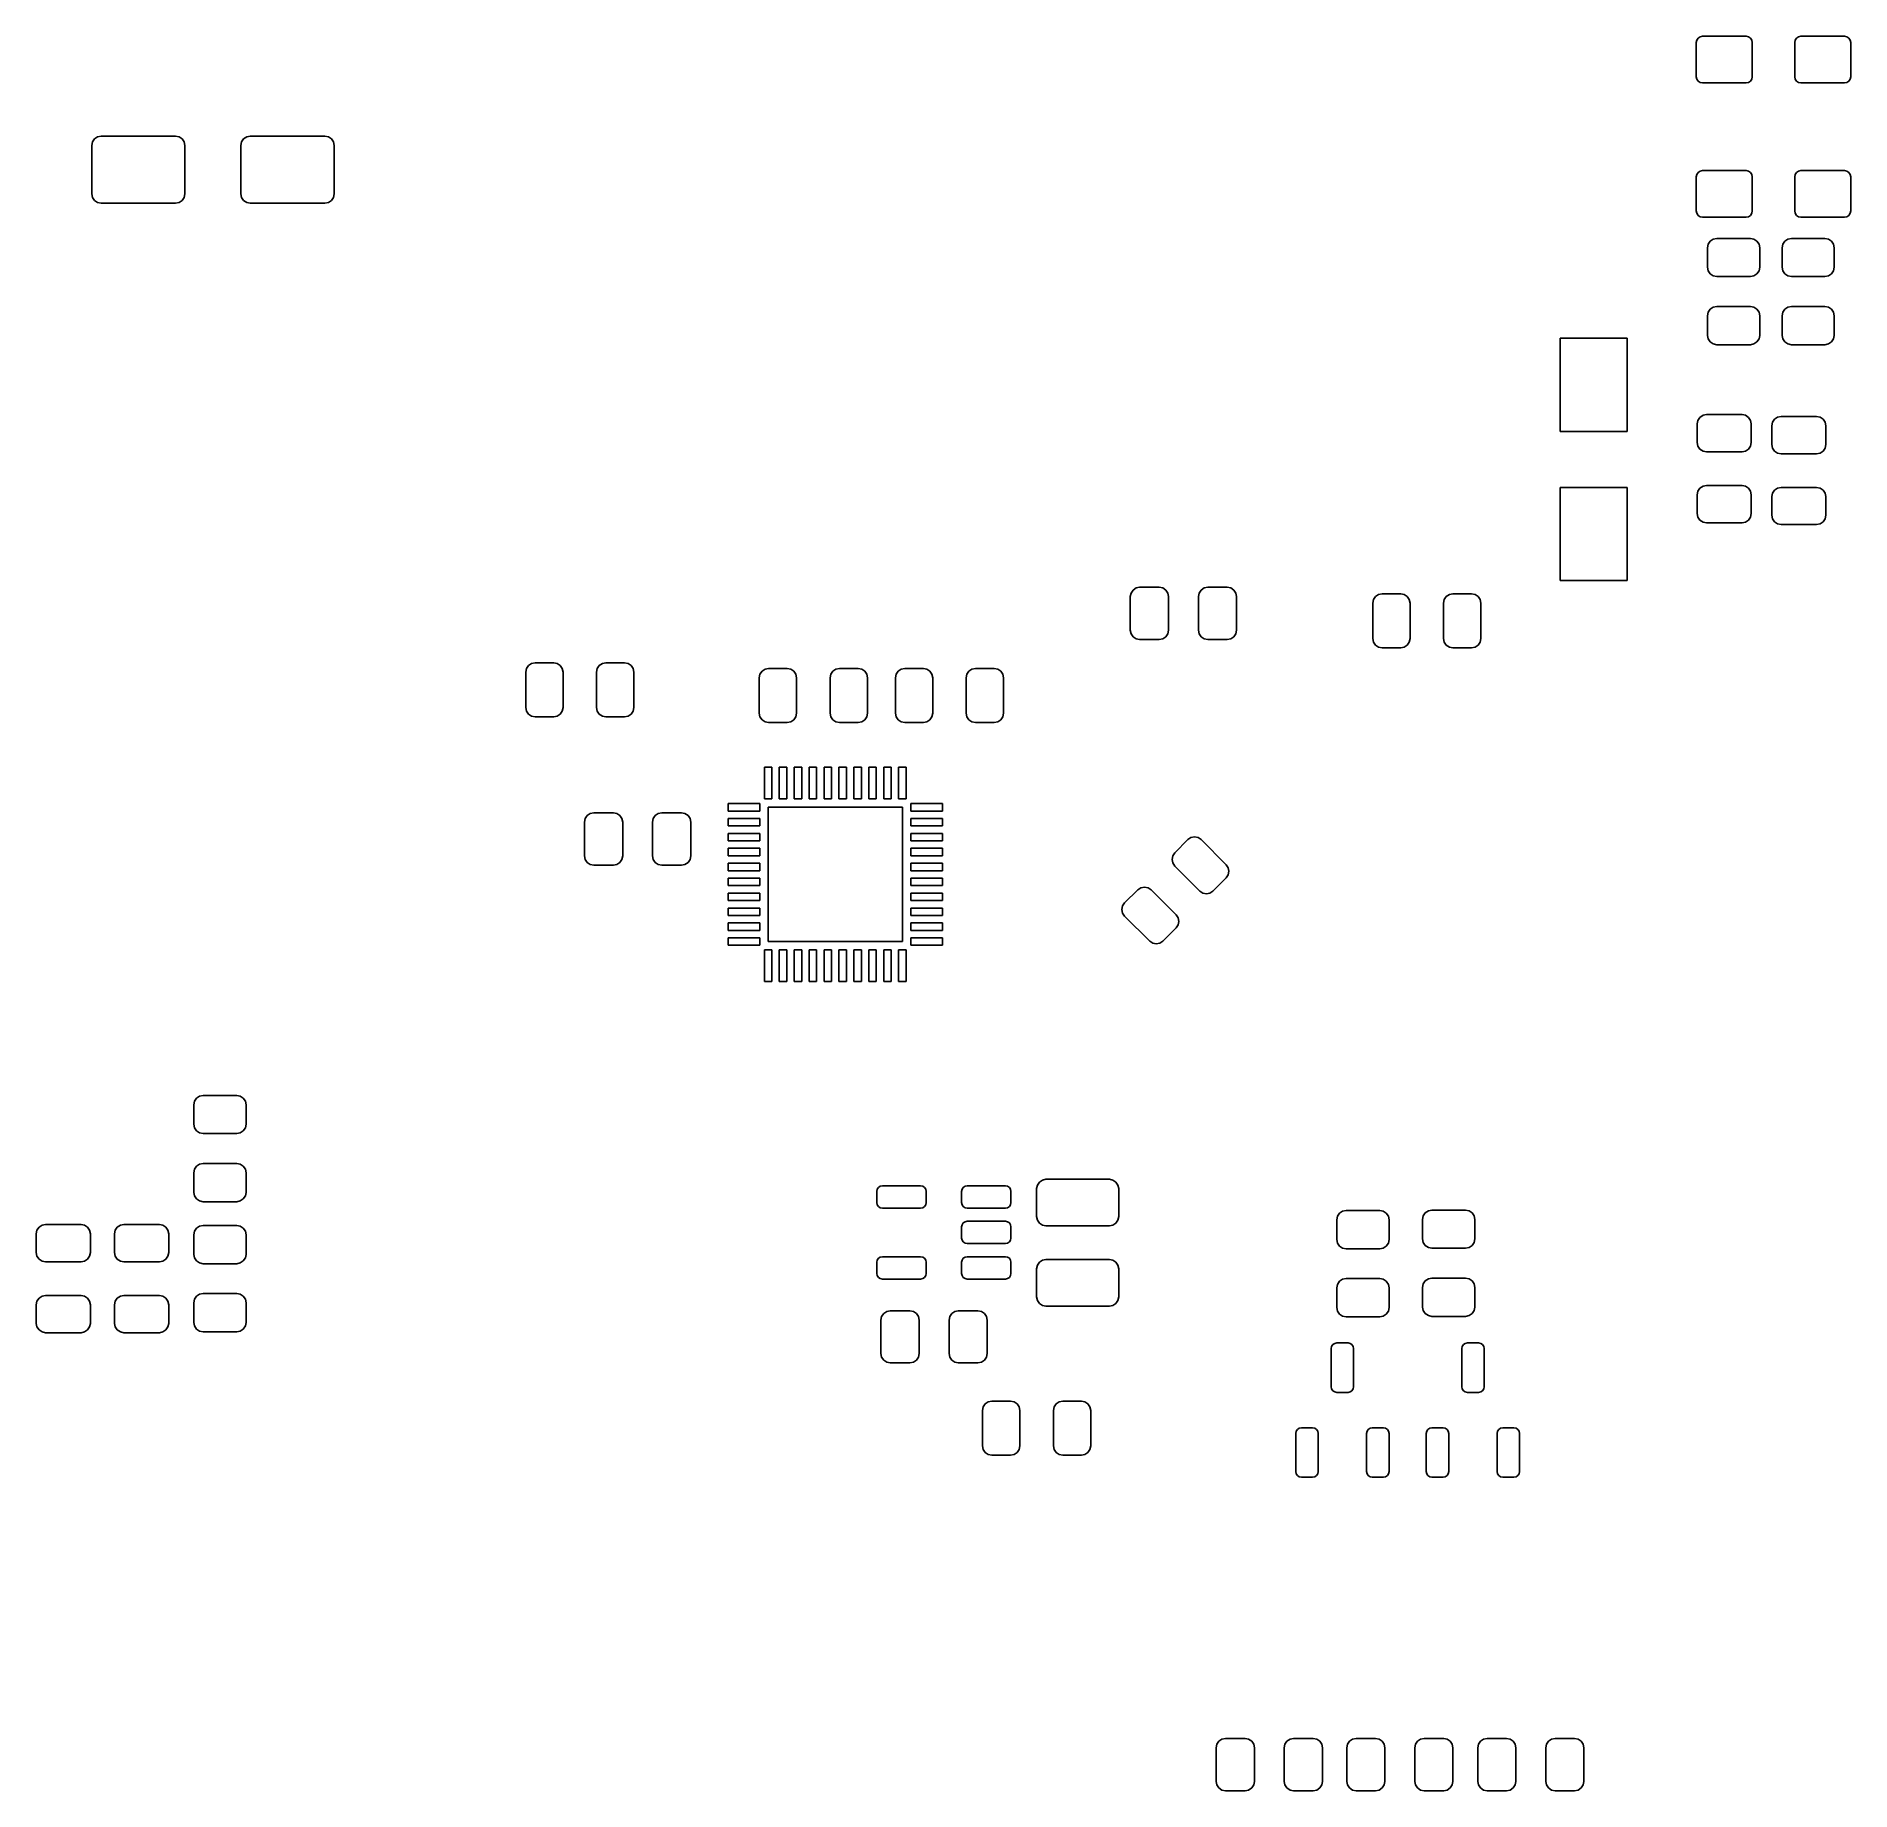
# Model space of a CAD drawing. Extents: x 0.64 to 2.56, y 0.29 to 2.14.
import ezdxf

# ---------------------------------------------------------------- set-up
doc = ezdxf.new("R2010")
doc.units = 0
doc.header["$MEASUREMENT"] = 0
doc.layers.add('BLACK', color=7, linetype='CONTINUOUS')

msp = doc.modelspace()

# ---------------------------------------------------------------- linework, layer by layer
at = {"layer": 'BLACK', "linetype": 'CONTINUOUS'}
for p, q in [((2.39724, 2.13222), (2.39774, 2.13473)), ((2.39724, 2.09613), (2.39724, 2.13222)), ((2.39774, 2.13473), (2.39917, 2.13686)), ((2.39917, 2.13686), (2.40129, 2.13828)), ((2.40129, 2.13828), (2.40381, 2.13878)), ((2.40381, 2.13878), (2.44974, 2.13878)), ((2.44974, 2.13878), (2.45225, 2.13828)), ((2.45225, 2.13828), (2.45438, 2.13686)), ((2.45438, 2.13686), (2.4558, 2.13473)), ((2.4558, 2.13473), (2.4563, 2.13222)), ((2.4563, 2.13222), (2.4563, 2.09613)), ((2.50118, 2.13222), (2.50168, 2.13473)), ((2.50118, 2.09613), (2.50118, 2.13222)), ((2.50168, 2.13473), (2.5031, 2.13686)), ((2.5031, 2.13686), (2.50523, 2.13828)), ((2.50523, 2.13828), (2.50774, 2.13878)), ((2.50774, 2.13878), (2.55367, 2.13878)), ((2.55367, 2.13878), (2.55619, 2.13828)), ((2.55619, 2.13828), (2.55831, 2.13686)), ((2.55831, 2.13686), (2.55974, 2.13473)), ((2.55974, 2.13473), (2.56024, 2.13222)), ((2.56024, 2.13222), (2.56024, 2.09613)), ((2.39774, 2.09362), (2.39724, 2.09613)), ((2.39917, 2.09149), (2.39774, 2.09362)), ((2.40129, 2.09007), (2.39917, 2.09149)), ((2.40381, 2.08957), (2.40129, 2.09007)), ((2.44974, 2.08957), (2.40381, 2.08957)), ((2.45225, 2.09007), (2.44974, 2.08957)), ((2.45438, 2.09149), (2.45225, 2.09007)), ((2.4558, 2.09362), (2.45438, 2.09149)), ((2.4563, 2.09613), (2.4558, 2.09362)), ((2.50168, 2.09362), (2.50118, 2.09613)), ((2.5031, 2.09149), (2.50168, 2.09362)), ((2.50523, 2.09007), (2.5031, 2.09149)), ((2.50774, 2.08957), (2.50523, 2.09007)), ((2.55367, 2.08957), (2.50774, 2.08957)), ((2.55619, 2.09007), (2.55367, 2.08957)), ((2.55831, 2.09149), (2.55619, 2.09007)), ((2.55974, 2.09362), (2.55831, 2.09149)), ((2.56024, 2.09613), (2.55974, 2.09362)), ((0.703997, 2.02739), (0.706131, 2.03058)), ((0.706131, 2.03058), (0.709324, 2.03272)), ((0.709324, 2.03272), (0.713091, 2.03346)), ((0.713091, 2.03346), (0.791831, 2.03346)), ((0.791831, 2.03346), (0.795597, 2.03272)), ((0.795597, 2.03272), (0.79879, 2.03058)), ((0.79879, 2.03058), (0.800924, 2.02739)), ((0.861478, 2.02739), (0.863611, 2.03058)), ((0.863611, 2.03058), (0.866804, 2.03272)), ((0.866804, 2.03272), (0.870571, 2.03346)), ((0.870571, 2.03346), (0.949311, 2.03346)), ((0.949311, 2.03346), (0.953078, 2.03272)), ((0.953078, 2.03272), (0.956271, 2.03058)), ((0.956271, 2.03058), (0.958404, 2.02739)), ((0.703248, 2.02362), (0.703997, 2.02739)), ((0.703248, 1.97244), (0.703248, 2.02362)), ((0.800924, 2.02739), (0.801673, 2.02362)), ((0.801673, 2.02362), (0.801673, 1.97244)), ((0.860728, 2.02362), (0.861478, 2.02739)), ((0.860728, 1.97244), (0.860728, 2.02362)), ((0.958404, 2.02739), (0.959154, 2.02362)), ((0.959154, 2.02362), (0.959154, 1.97244)), ((2.39724, 1.99049), (2.39774, 1.993)), ((2.39774, 1.993), (2.39917, 1.99513)), ((2.39917, 1.99513), (2.40129, 1.99655)), ((2.40129, 1.99655), (2.40381, 1.99705)), ((2.40381, 1.99705), (2.44974, 1.99705)), ((2.44974, 1.99705), (2.45225, 1.99655)), ((2.45225, 1.99655), (2.45438, 1.99513)), ((2.45438, 1.99513), (2.4558, 1.993)), ((2.4558, 1.993), (2.4563, 1.99049)), ((2.50118, 1.99049), (2.50168, 1.993)), ((2.50168, 1.993), (2.5031, 1.99513)), ((2.5031, 1.99513), (2.50523, 1.99655)), ((2.50523, 1.99655), (2.50774, 1.99705)), ((2.50774, 1.99705), (2.55367, 1.99705)), ((2.55367, 1.99705), (2.55619, 1.99655)), ((2.55619, 1.99655), (2.55831, 1.99513)), ((2.55831, 1.99513), (2.55974, 1.993)), ((2.55974, 1.993), (2.56024, 1.99049)), ((2.39724, 1.9544), (2.39724, 1.99049)), ((2.4563, 1.99049), (2.4563, 1.9544)), ((2.50118, 1.9544), (2.50118, 1.99049)), ((2.56024, 1.99049), (2.56024, 1.9544)), ((0.703997, 1.96867), (0.703248, 1.97244)), ((0.706131, 1.96548), (0.703997, 1.96867)), ((0.709324, 1.96335), (0.706131, 1.96548)), ((0.713091, 1.9626), (0.709324, 1.96335)), ((0.791831, 1.9626), (0.713091, 1.9626)), ((0.795597, 1.96335), (0.791831, 1.9626)), ((0.79879, 1.96548), (0.795597, 1.96335)), ((0.800924, 1.96867), (0.79879, 1.96548)), ((0.801673, 1.97244), (0.800924, 1.96867)), ((0.861478, 1.96867), (0.860728, 1.97244)), ((0.863611, 1.96548), (0.861478, 1.96867)), ((0.866804, 1.96335), (0.863611, 1.96548)), ((0.870571, 1.9626), (0.866804, 1.96335)), ((0.949311, 1.9626), (0.870571, 1.9626)), ((0.953078, 1.96335), (0.949311, 1.9626)), ((0.956271, 1.96548), (0.953078, 1.96335)), ((0.958404, 1.96867), (0.956271, 1.96548)), ((0.959154, 1.97244), (0.958404, 1.96867)), ((2.39774, 1.95189), (2.39724, 1.9544)), ((2.4563, 1.9544), (2.4558, 1.95189)), ((2.50168, 1.95189), (2.50118, 1.9544)), ((2.56024, 1.9544), (2.55974, 1.95189)), ((2.39917, 1.94976), (2.39774, 1.95189)), ((2.40129, 1.94833), (2.39917, 1.94976)), ((2.40381, 1.94783), (2.40129, 1.94833)), ((2.44974, 1.94783), (2.40381, 1.94783)), ((2.45225, 1.94833), (2.44974, 1.94783)), ((2.45438, 1.94976), (2.45225, 1.94833)), ((2.4558, 1.95189), (2.45438, 1.94976)), ((2.5031, 1.94976), (2.50168, 1.95189)), ((2.50523, 1.94833), (2.5031, 1.94976)), ((2.50774, 1.94783), (2.50523, 1.94833)), ((2.55367, 1.94783), (2.50774, 1.94783)), ((2.55619, 1.94833), (2.55367, 1.94783)), ((2.55831, 1.94976), (2.55619, 1.94833)), ((2.55974, 1.95189), (2.55831, 1.94976)), ((2.40906, 1.91555), (2.4098, 1.91932)), ((2.4098, 1.91932), (2.41194, 1.92251)), ((2.41194, 1.92251), (2.41513, 1.92464)), ((2.41513, 1.92464), (2.4189, 1.92539)), ((2.4189, 1.92539), (2.45433, 1.92539)), ((2.45433, 1.92539), (2.4581, 1.92464)), ((2.4581, 1.92464), (2.46129, 1.92251)), ((2.46129, 1.92251), (2.46342, 1.91932)), ((2.46342, 1.91932), (2.46417, 1.91555)), ((2.4878, 1.91555), (2.48854, 1.91932)), ((2.48854, 1.91932), (2.49068, 1.92251)), ((2.49068, 1.92251), (2.49387, 1.92464)), ((2.49387, 1.92464), (2.49764, 1.92539)), ((2.49764, 1.92539), (2.53307, 1.92539)), ((2.53307, 1.92539), (2.53684, 1.92464)), ((2.53684, 1.92464), (2.54003, 1.92251)), ((2.54003, 1.92251), (2.54216, 1.91932)), ((2.54216, 1.91932), (2.54291, 1.91555)), ((2.40906, 1.89488), (2.40906, 1.91555)), ((2.46417, 1.91555), (2.46417, 1.89488)), ((2.4878, 1.89488), (2.4878, 1.91555)), ((2.54291, 1.91555), (2.54291, 1.89488)), ((2.4098, 1.89112), (2.40906, 1.89488)), ((2.41194, 1.88792), (2.4098, 1.89112)), ((2.41513, 1.88579), (2.41194, 1.88792)), ((2.4189, 1.88504), (2.41513, 1.88579)), ((2.45433, 1.88504), (2.4189, 1.88504)), ((2.4581, 1.88579), (2.45433, 1.88504)), ((2.46129, 1.88792), (2.4581, 1.88579)), ((2.46342, 1.89112), (2.46129, 1.88792)), ((2.46417, 1.89488), (2.46342, 1.89112)), ((2.48854, 1.89112), (2.4878, 1.89488)), ((2.49068, 1.88792), (2.48854, 1.89112)), ((2.49387, 1.88579), (2.49068, 1.88792)), ((2.49764, 1.88504), (2.49387, 1.88579)), ((2.53307, 1.88504), (2.49764, 1.88504)), ((2.53684, 1.88579), (2.53307, 1.88504)), ((2.54003, 1.88792), (2.53684, 1.88579)), ((2.54216, 1.89112), (2.54003, 1.88792)), ((2.54291, 1.89488), (2.54216, 1.89112)), ((2.40906, 1.8437), (2.4098, 1.84747)), ((2.40906, 1.82303), (2.40906, 1.8437)), ((2.4098, 1.84747), (2.41194, 1.85066)), ((2.41194, 1.85066), (2.41513, 1.85279)), ((2.41513, 1.85279), (2.4189, 1.85354)), ((2.4189, 1.85354), (2.45433, 1.85354)), ((2.45433, 1.85354), (2.4581, 1.85279)), ((2.4581, 1.85279), (2.46129, 1.85066)), ((2.46129, 1.85066), (2.46342, 1.84747)), ((2.46342, 1.84747), (2.46417, 1.8437)), ((2.46417, 1.8437), (2.46417, 1.82303)), ((2.4878, 1.8437), (2.48854, 1.84747)), ((2.4878, 1.82303), (2.4878, 1.8437)), ((2.48854, 1.84747), (2.49068, 1.85066)), ((2.49068, 1.85066), (2.49387, 1.85279)), ((2.49387, 1.85279), (2.49764, 1.85354)), ((2.49764, 1.85354), (2.53307, 1.85354)), ((2.53307, 1.85354), (2.53684, 1.85279)), ((2.53684, 1.85279), (2.54003, 1.85066)), ((2.54003, 1.85066), (2.54216, 1.84747)), ((2.54216, 1.84747), (2.54291, 1.8437)), ((2.54291, 1.8437), (2.54291, 1.82303)), ((2.25354, 1.72165), (2.25354, 1.82008)), ((2.25354, 1.82008), (2.32441, 1.82008)), ((2.32441, 1.82008), (2.32441, 1.72165)), ((2.4098, 1.81926), (2.40906, 1.82303)), ((2.46417, 1.82303), (2.46342, 1.81926)), ((2.48854, 1.81926), (2.4878, 1.82303)), ((2.54291, 1.82303), (2.54216, 1.81926)), ((2.41194, 1.81607), (2.4098, 1.81926)), ((2.41513, 1.81394), (2.41194, 1.81607)), ((2.4189, 1.81319), (2.41513, 1.81394)), ((2.45433, 1.81319), (2.4189, 1.81319)), ((2.4581, 1.81394), (2.45433, 1.81319)), ((2.46129, 1.81607), (2.4581, 1.81394)), ((2.46342, 1.81926), (2.46129, 1.81607)), ((2.49068, 1.81607), (2.48854, 1.81926)), ((2.49387, 1.81394), (2.49068, 1.81607)), ((2.49764, 1.81319), (2.49387, 1.81394)), ((2.53307, 1.81319), (2.49764, 1.81319)), ((2.53684, 1.81394), (2.53307, 1.81319)), ((2.54003, 1.81607), (2.53684, 1.81394)), ((2.54216, 1.81926), (2.54003, 1.81607)), ((2.39823, 1.72953), (2.39898, 1.73329)), ((2.39823, 1.70984), (2.39823, 1.72953)), ((2.39898, 1.73329), (2.40111, 1.73649)), ((2.40111, 1.73649), (2.4043, 1.73862)), ((2.4043, 1.73862), (2.40807, 1.73937)), ((2.40807, 1.73937), (2.44547, 1.73937)), ((2.44547, 1.73937), (2.44924, 1.73862)), ((2.44924, 1.73862), (2.45243, 1.73649)), ((2.45243, 1.73649), (2.45457, 1.73329)), ((2.45457, 1.73329), (2.45531, 1.72953)), ((2.45531, 1.72953), (2.45531, 1.70984)), ((2.47697, 1.72756), (2.47772, 1.73133)), ((2.47697, 1.70787), (2.47697, 1.72756)), ((2.47772, 1.73133), (2.47985, 1.73452)), ((2.47985, 1.73452), (2.48304, 1.73665)), ((2.48304, 1.73665), (2.48681, 1.7374)), ((2.48681, 1.7374), (2.52421, 1.7374)), ((2.52421, 1.7374), (2.52798, 1.73665)), ((2.52798, 1.73665), (2.53117, 1.73452)), ((2.53117, 1.73452), (2.53331, 1.73133)), ((2.53331, 1.73133), (2.53406, 1.72756)), ((2.53406, 1.72756), (2.53406, 1.70787)), ((2.32441, 1.72165), (2.25354, 1.72165)), ((2.39898, 1.70608), (2.39823, 1.70984)), ((2.40111, 1.70288), (2.39898, 1.70608)), ((2.45457, 1.70608), (2.45243, 1.70288)), ((2.45531, 1.70984), (2.45457, 1.70608)), ((2.47772, 1.70411), (2.47697, 1.70787)), ((2.53406, 1.70787), (2.53331, 1.70411)), ((2.4043, 1.70075), (2.40111, 1.70288)), ((2.40807, 1.7), (2.4043, 1.70075)), ((2.44547, 1.7), (2.40807, 1.7)), ((2.44924, 1.70075), (2.44547, 1.7)), ((2.45243, 1.70288), (2.44924, 1.70075)), ((2.47985, 1.70091), (2.47772, 1.70411)), ((2.48304, 1.69878), (2.47985, 1.70091)), ((2.48681, 1.69803), (2.48304, 1.69878)), ((2.52421, 1.69803), (2.48681, 1.69803)), ((2.52798, 1.69878), (2.52421, 1.69803)), ((2.53117, 1.70091), (2.52798, 1.69878)), ((2.53331, 1.70411), (2.53117, 1.70091)), ((2.25354, 1.56417), (2.25354, 1.6626)), ((2.25354, 1.6626), (2.32441, 1.6626)), ((2.32441, 1.6626), (2.32441, 1.56417)), ((2.39823, 1.65472), (2.39898, 1.65849)), ((2.39823, 1.63504), (2.39823, 1.65472)), ((2.39898, 1.65849), (2.40111, 1.66168)), ((2.40111, 1.66168), (2.4043, 1.66382)), ((2.4043, 1.66382), (2.40807, 1.66457)), ((2.40807, 1.66457), (2.44547, 1.66457)), ((2.44547, 1.66457), (2.44924, 1.66382)), ((2.44924, 1.66382), (2.45243, 1.66168)), ((2.45243, 1.66168), (2.45457, 1.65849)), ((2.45457, 1.65849), (2.45531, 1.65472)), ((2.45531, 1.65472), (2.45531, 1.63504)), ((2.47697, 1.65276), (2.47772, 1.65652)), ((2.47697, 1.63307), (2.47697, 1.65276)), ((2.47772, 1.65652), (2.47985, 1.65972)), ((2.47985, 1.65972), (2.48304, 1.66185)), ((2.48304, 1.66185), (2.48681, 1.6626)), ((2.48681, 1.6626), (2.52421, 1.6626)), ((2.52421, 1.6626), (2.52798, 1.66185)), ((2.52798, 1.66185), (2.53117, 1.65972)), ((2.53117, 1.65972), (2.53331, 1.65652)), ((2.53331, 1.65652), (2.53406, 1.65276)), ((2.53406, 1.65276), (2.53406, 1.63307)), ((2.39898, 1.63127), (2.39823, 1.63504)), ((2.40111, 1.62808), (2.39898, 1.63127)), ((2.45457, 1.63127), (2.45243, 1.62808)), ((2.45531, 1.63504), (2.45457, 1.63127)), ((2.47772, 1.6293), (2.47697, 1.63307)), ((2.47985, 1.62611), (2.47772, 1.6293)), ((2.53331, 1.6293), (2.53117, 1.62611)), ((2.53406, 1.63307), (2.53331, 1.6293)), ((2.4043, 1.62595), (2.40111, 1.62808)), ((2.40807, 1.6252), (2.4043, 1.62595)), ((2.44547, 1.6252), (2.40807, 1.6252)), ((2.44924, 1.62595), (2.44547, 1.6252)), ((2.45243, 1.62808), (2.44924, 1.62595)), ((2.48304, 1.62398), (2.47985, 1.62611)), ((2.48681, 1.62323), (2.48304, 1.62398)), ((2.52421, 1.62323), (2.48681, 1.62323)), ((2.52798, 1.62398), (2.52421, 1.62323)), ((2.53117, 1.62611), (2.52798, 1.62398)), ((1.80045, 1.55101), (1.80259, 1.5542)), ((1.80259, 1.5542), (1.80578, 1.55634)), ((1.80578, 1.55634), (1.80955, 1.55709)), ((1.80955, 1.55709), (1.83022, 1.55709)), ((1.83022, 1.55709), (1.83398, 1.55634)), ((1.83398, 1.55634), (1.83718, 1.5542)), ((1.83718, 1.5542), (1.83931, 1.55101)), ((1.8723, 1.55101), (1.87444, 1.5542)), ((1.87444, 1.5542), (1.87763, 1.55634)), ((1.87763, 1.55634), (1.8814, 1.55709)), ((1.8814, 1.55709), (1.90207, 1.55709)), ((1.90207, 1.55709), (1.90583, 1.55634)), ((1.90583, 1.55634), (1.90903, 1.5542)), ((1.90903, 1.5542), (1.91116, 1.55101)), ((2.32441, 1.56417), (2.25354, 1.56417)), ((1.7997, 1.54724), (1.80045, 1.55101)), ((1.7997, 1.51181), (1.7997, 1.54724)), ((1.83931, 1.55101), (1.84006, 1.54724)), ((1.84006, 1.54724), (1.84006, 1.51181)), ((1.87156, 1.54724), (1.8723, 1.55101)), ((1.87156, 1.51181), (1.87156, 1.54724)), ((1.91116, 1.55101), (1.91191, 1.54724)), ((1.91191, 1.54724), (1.91191, 1.51181)), ((2.05561, 1.54035), (2.05636, 1.54412)), ((2.05561, 1.50295), (2.05561, 1.54035)), ((2.05636, 1.54412), (2.05849, 1.54731)), ((2.05849, 1.54731), (2.06169, 1.54945)), ((2.06169, 1.54945), (2.06545, 1.5502)), ((2.06545, 1.5502), (2.08514, 1.5502)), ((2.08514, 1.5502), (2.0889, 1.54945)), ((2.0889, 1.54945), (2.0921, 1.54731)), ((2.0921, 1.54731), (2.09423, 1.54412)), ((2.09423, 1.54412), (2.09498, 1.54035)), ((2.09498, 1.54035), (2.09498, 1.50295)), ((2.13041, 1.54035), (2.13116, 1.54412)), ((2.13041, 1.50295), (2.13041, 1.54035)), ((2.13116, 1.54412), (2.1333, 1.54731)), ((2.1333, 1.54731), (2.13649, 1.54945)), ((2.13649, 1.54945), (2.14026, 1.5502)), ((2.14026, 1.5502), (2.15994, 1.5502)), ((2.15994, 1.5502), (2.16371, 1.54945)), ((2.16371, 1.54945), (2.1669, 1.54731)), ((2.1669, 1.54731), (2.16903, 1.54412)), ((2.16903, 1.54412), (2.16978, 1.54035)), ((2.16978, 1.54035), (2.16978, 1.50295)), ((1.80045, 1.50804), (1.7997, 1.51181)), ((1.80259, 1.50485), (1.80045, 1.50804)), ((1.80578, 1.50272), (1.80259, 1.50485)), ((1.80955, 1.50197), (1.80578, 1.50272)), ((1.83022, 1.50197), (1.80955, 1.50197)), ((1.83398, 1.50272), (1.83022, 1.50197)), ((1.83718, 1.50485), (1.83398, 1.50272)), ((1.83931, 1.50804), (1.83718, 1.50485)), ((1.84006, 1.51181), (1.83931, 1.50804)), ((1.8723, 1.50804), (1.87156, 1.51181)), ((1.87444, 1.50485), (1.8723, 1.50804)), ((1.87763, 1.50272), (1.87444, 1.50485)), ((1.8814, 1.50197), (1.87763, 1.50272)), ((1.90207, 1.50197), (1.8814, 1.50197)), ((1.90583, 1.50272), (1.90207, 1.50197)), ((1.90903, 1.50485), (1.90583, 1.50272)), ((1.91116, 1.50804), (1.90903, 1.50485)), ((1.91191, 1.51181), (1.91116, 1.50804)), ((2.05636, 1.49919), (2.05561, 1.50295)), ((2.05849, 1.49599), (2.05636, 1.49919)), ((2.06169, 1.49386), (2.05849, 1.49599)), ((2.0921, 1.49599), (2.0889, 1.49386)), ((2.09423, 1.49919), (2.0921, 1.49599)), ((2.09498, 1.50295), (2.09423, 1.49919)), ((2.13116, 1.49919), (2.13041, 1.50295)), ((2.1333, 1.49599), (2.13116, 1.49919)), ((2.13649, 1.49386), (2.1333, 1.49599)), ((2.1669, 1.49599), (2.16371, 1.49386)), ((2.16903, 1.49919), (2.1669, 1.49599)), ((2.16978, 1.50295), (2.16903, 1.49919)), ((1.1643, 1.47448), (1.16749, 1.47661)), ((1.16749, 1.47661), (1.17126, 1.47736)), ((1.17126, 1.47736), (1.19094, 1.47736)), ((1.19094, 1.47736), (1.19471, 1.47661)), ((1.19471, 1.47661), (1.1979, 1.47448)), ((1.2391, 1.47448), (1.2423, 1.47661)), ((1.2423, 1.47661), (1.24606, 1.47736)), ((1.24606, 1.47736), (1.26575, 1.47736)), ((1.26575, 1.47736), (1.26951, 1.47661)), ((1.26951, 1.47661), (1.27271, 1.47448)), ((2.06545, 1.49311), (2.06169, 1.49386)), ((2.08514, 1.49311), (2.06545, 1.49311)), ((2.0889, 1.49386), (2.08514, 1.49311)), ((2.14026, 1.49311), (2.13649, 1.49386)), ((2.15994, 1.49311), (2.14026, 1.49311)), ((2.16371, 1.49386), (2.15994, 1.49311)), ((1.16142, 1.46752), (1.16217, 1.47129)), ((1.16142, 1.43012), (1.16142, 1.46752)), ((1.16217, 1.47129), (1.1643, 1.47448)), ((1.1979, 1.47448), (1.20004, 1.47129)), ((1.20004, 1.47129), (1.20079, 1.46752)), ((1.20079, 1.46752), (1.20079, 1.43012)), ((1.23622, 1.46752), (1.23697, 1.47129)), ((1.23622, 1.43012), (1.23622, 1.46752)), ((1.23697, 1.47129), (1.2391, 1.47448)), ((1.27271, 1.47448), (1.27484, 1.47129)), ((1.27484, 1.47129), (1.27559, 1.46752)), ((1.27559, 1.46752), (1.27559, 1.43012)), ((1.40797, 1.46161), (1.40872, 1.46538)), ((1.40797, 1.42421), (1.40797, 1.46161)), ((1.40872, 1.46538), (1.41086, 1.46857)), ((1.41086, 1.46857), (1.41405, 1.47071)), ((1.41405, 1.47071), (1.41781, 1.47146)), ((1.41781, 1.47146), (1.4375, 1.47146)), ((1.4375, 1.47146), (1.44127, 1.47071)), ((1.44127, 1.47071), (1.44446, 1.46857)), ((1.44446, 1.46857), (1.44659, 1.46538)), ((1.44659, 1.46538), (1.44734, 1.46161)), ((1.44734, 1.46161), (1.44734, 1.42421)), ((1.48278, 1.46161), (1.48352, 1.46538)), ((1.48278, 1.42421), (1.48278, 1.46161)), ((1.48352, 1.46538), (1.48566, 1.46857)), ((1.48566, 1.46857), (1.48885, 1.47071)), ((1.48885, 1.47071), (1.49262, 1.47146)), ((1.49262, 1.47146), (1.5123, 1.47146)), ((1.5123, 1.47146), (1.51607, 1.47071)), ((1.51607, 1.47071), (1.51926, 1.46857)), ((1.51926, 1.46857), (1.5214, 1.46538)), ((1.5214, 1.46538), (1.52215, 1.46161)), ((1.52215, 1.46161), (1.52215, 1.42421)), ((1.55167, 1.46161), (1.55242, 1.46538)), ((1.55167, 1.42421), (1.55167, 1.46161)), ((1.55242, 1.46538), (1.55456, 1.46857)), ((1.55456, 1.46857), (1.55775, 1.47071)), ((1.55775, 1.47071), (1.56152, 1.47146)), ((1.56152, 1.47146), (1.5812, 1.47146)), ((1.5812, 1.47146), (1.58497, 1.47071)), ((1.58497, 1.47071), (1.58816, 1.46857)), ((1.58816, 1.46857), (1.59029, 1.46538)), ((1.59029, 1.46538), (1.59104, 1.46161)), ((1.59104, 1.46161), (1.59104, 1.42421)), ((1.62648, 1.46161), (1.62723, 1.46538)), ((1.62648, 1.42421), (1.62648, 1.46161)), ((1.62723, 1.46538), (1.62936, 1.46857)), ((1.62936, 1.46857), (1.63255, 1.47071)), ((1.63255, 1.47071), (1.63632, 1.47146)), ((1.63632, 1.47146), (1.656, 1.47146)), ((1.656, 1.47146), (1.65977, 1.47071)), ((1.65977, 1.47071), (1.66296, 1.46857)), ((1.66296, 1.46857), (1.6651, 1.46538)), ((1.6651, 1.46538), (1.66585, 1.46161)), ((1.66585, 1.46161), (1.66585, 1.42421)), ((1.16217, 1.42635), (1.16142, 1.43012)), ((1.1643, 1.42316), (1.16217, 1.42635)), ((1.16749, 1.42102), (1.1643, 1.42316)), ((1.17126, 1.42028), (1.16749, 1.42102)), ((1.19094, 1.42028), (1.17126, 1.42028)), ((1.19471, 1.42102), (1.19094, 1.42028)), ((1.1979, 1.42316), (1.19471, 1.42102)), ((1.20004, 1.42635), (1.1979, 1.42316)), ((1.20079, 1.43012), (1.20004, 1.42635)), ((1.23697, 1.42635), (1.23622, 1.43012)), ((1.2391, 1.42316), (1.23697, 1.42635)), ((1.2423, 1.42102), (1.2391, 1.42316)), ((1.24606, 1.42028), (1.2423, 1.42102)), ((1.26575, 1.42028), (1.24606, 1.42028)), ((1.26951, 1.42102), (1.26575, 1.42028)), ((1.27271, 1.42316), (1.26951, 1.42102)), ((1.27484, 1.42635), (1.27271, 1.42316)), ((1.27559, 1.43012), (1.27484, 1.42635)), ((1.40872, 1.42045), (1.40797, 1.42421)), ((1.41086, 1.41725), (1.40872, 1.42045)), ((1.44659, 1.42045), (1.44446, 1.41725)), ((1.44734, 1.42421), (1.44659, 1.42045)), ((1.48352, 1.42045), (1.48278, 1.42421)), ((1.48566, 1.41725), (1.48352, 1.42045)), ((1.5214, 1.42045), (1.51926, 1.41725)), ((1.52215, 1.42421), (1.5214, 1.42045)), ((1.55242, 1.42045), (1.55167, 1.42421)), ((1.55456, 1.41725), (1.55242, 1.42045)), ((1.59029, 1.42045), (1.58816, 1.41725)), ((1.59104, 1.42421), (1.59029, 1.42045)), ((1.62723, 1.42045), (1.62648, 1.42421)), ((1.62936, 1.41725), (1.62723, 1.42045)), ((1.6651, 1.42045), (1.66296, 1.41725)), ((1.66585, 1.42421), (1.6651, 1.42045)), ((1.41405, 1.41512), (1.41086, 1.41725)), ((1.41781, 1.41437), (1.41405, 1.41512)), ((1.4375, 1.41437), (1.41781, 1.41437)), ((1.44127, 1.41512), (1.4375, 1.41437)), ((1.44446, 1.41725), (1.44127, 1.41512)), ((1.48885, 1.41512), (1.48566, 1.41725)), ((1.49262, 1.41437), (1.48885, 1.41512)), ((1.5123, 1.41437), (1.49262, 1.41437)), ((1.51607, 1.41512), (1.5123, 1.41437)), ((1.51926, 1.41725), (1.51607, 1.41512)), ((1.55775, 1.41512), (1.55456, 1.41725)), ((1.56152, 1.41437), (1.55775, 1.41512)), ((1.5812, 1.41437), (1.56152, 1.41437)), ((1.58497, 1.41512), (1.5812, 1.41437)), ((1.58816, 1.41725), (1.58497, 1.41512)), ((1.63255, 1.41512), (1.62936, 1.41725)), ((1.63632, 1.41437), (1.63255, 1.41512)), ((1.656, 1.41437), (1.63632, 1.41437)), ((1.65977, 1.41512), (1.656, 1.41437)), ((1.66296, 1.41725), (1.65977, 1.41512)), ((1.41339, 1.33366), (1.41339, 1.36713)), ((1.41339, 1.36713), (1.42126, 1.36713)), ((1.42126, 1.36713), (1.42126, 1.33366)), ((1.42913, 1.33366), (1.42913, 1.36713)), ((1.42913, 1.36713), (1.43701, 1.36713)), ((1.43701, 1.36713), (1.43701, 1.33366)), ((1.44488, 1.33366), (1.44488, 1.36713)), ((1.44488, 1.36713), (1.45276, 1.36713)), ((1.45276, 1.36713), (1.45276, 1.33366)), ((1.46063, 1.33366), (1.46063, 1.36713)), ((1.46063, 1.36713), (1.4685, 1.36713)), ((1.4685, 1.36713), (1.4685, 1.33366)), ((1.47638, 1.33366), (1.47638, 1.36713)), ((1.47638, 1.36713), (1.48425, 1.36713)), ((1.48425, 1.36713), (1.48425, 1.33366)), ((1.49213, 1.33366), (1.49213, 1.36713)), ((1.49213, 1.36713), (1.5, 1.36713)), ((1.5, 1.36713), (1.5, 1.33366)), ((1.50787, 1.33366), (1.50787, 1.36713)), ((1.50787, 1.36713), (1.51575, 1.36713)), ((1.51575, 1.36713), (1.51575, 1.33366)), ((1.52362, 1.33366), (1.52362, 1.36713)), ((1.52362, 1.36713), (1.5315, 1.36713)), ((1.5315, 1.36713), (1.5315, 1.33366)), ((1.53937, 1.33366), (1.53937, 1.36713)), ((1.53937, 1.36713), (1.54724, 1.36713)), ((1.54724, 1.36713), (1.54724, 1.33366)), ((1.55512, 1.33366), (1.55512, 1.36713)), ((1.55512, 1.36713), (1.56299, 1.36713)), ((1.56299, 1.36713), (1.56299, 1.33366)), ((1.375, 1.32087), (1.375, 1.32874)), ((1.375, 1.32874), (1.40846, 1.32874)), ((1.40846, 1.32874), (1.40846, 1.32087)), ((1.42126, 1.33366), (1.41339, 1.33366)), ((1.41732, 1.18307), (1.41732, 1.3248)), ((1.41732, 1.3248), (1.55906, 1.3248)), ((1.43701, 1.33366), (1.42913, 1.33366)), ((1.45276, 1.33366), (1.44488, 1.33366)), ((1.4685, 1.33366), (1.46063, 1.33366)), ((1.48425, 1.33366), (1.47638, 1.33366)), ((1.5, 1.33366), (1.49213, 1.33366)), ((1.51575, 1.33366), (1.50787, 1.33366)), ((1.5315, 1.33366), (1.52362, 1.33366)), ((1.54724, 1.33366), (1.53937, 1.33366)), ((1.56299, 1.33366), (1.55512, 1.33366)), ((1.55906, 1.3248), (1.55906, 1.18307)), ((1.56791, 1.32087), (1.56791, 1.32874)), ((1.56791, 1.32874), (1.60138, 1.32874)), ((1.60138, 1.32874), (1.60138, 1.32087)), ((1.22343, 1.30906), (1.22417, 1.31282)), ((1.22343, 1.27362), (1.22343, 1.30906)), ((1.22417, 1.31282), (1.22631, 1.31601)), ((1.22631, 1.31601), (1.2295, 1.31815)), ((1.2295, 1.31815), (1.23327, 1.3189)), ((1.23327, 1.3189), (1.25394, 1.3189)), ((1.25394, 1.3189), (1.2577, 1.31815)), ((1.2577, 1.31815), (1.2609, 1.31601)), ((1.2609, 1.31601), (1.26303, 1.31282)), ((1.26303, 1.31282), (1.26378, 1.30906)), ((1.26378, 1.30906), (1.26378, 1.27362)), ((1.29528, 1.30906), (1.29602, 1.31282)), ((1.29528, 1.27362), (1.29528, 1.30906)), ((1.29602, 1.31282), (1.29816, 1.31601)), ((1.29816, 1.31601), (1.30135, 1.31815)), ((1.30135, 1.31815), (1.30512, 1.3189)), ((1.30512, 1.3189), (1.32579, 1.3189)), ((1.32579, 1.3189), (1.32955, 1.31815)), ((1.32955, 1.31815), (1.33275, 1.31601)), ((1.33275, 1.31601), (1.33488, 1.31282)), ((1.33488, 1.31282), (1.33563, 1.30906)), ((1.33563, 1.30906), (1.33563, 1.27362)), ((1.40846, 1.32087), (1.375, 1.32087)), ((1.375, 1.30512), (1.375, 1.31299)), ((1.375, 1.31299), (1.40846, 1.31299)), ((1.40846, 1.30512), (1.375, 1.30512)), ((1.40846, 1.31299), (1.40846, 1.30512)), ((1.60138, 1.32087), (1.56791, 1.32087)), ((1.56791, 1.30512), (1.56791, 1.31299)), ((1.56791, 1.31299), (1.60138, 1.31299)), ((1.60138, 1.30512), (1.56791, 1.30512)), ((1.60138, 1.31299), (1.60138, 1.30512)), ((1.375, 1.28937), (1.375, 1.29724)), ((1.375, 1.29724), (1.40846, 1.29724)), ((1.40846, 1.28937), (1.375, 1.28937)), ((1.40846, 1.29724), (1.40846, 1.28937)), ((1.56791, 1.28937), (1.56791, 1.29724)), ((1.56791, 1.29724), (1.60138, 1.29724)), ((1.60138, 1.28937), (1.56791, 1.28937)), ((1.60138, 1.29724), (1.60138, 1.28937)), ((1.84662, 1.27675), (1.86054, 1.29067)), ((1.86054, 1.29067), (1.86373, 1.2928)), ((1.86373, 1.2928), (1.8675, 1.29355)), ((1.8675, 1.29355), (1.87126, 1.2928)), ((1.87126, 1.2928), (1.87446, 1.29067)), ((1.87446, 1.29067), (1.9009, 1.26422)), ((1.22417, 1.26986), (1.22343, 1.27362)), ((1.22631, 1.26666), (1.22417, 1.26986)), ((1.2295, 1.26453), (1.22631, 1.26666)), ((1.23327, 1.26378), (1.2295, 1.26453)), ((1.2577, 1.26453), (1.25394, 1.26378)), ((1.2609, 1.26666), (1.2577, 1.26453)), ((1.26303, 1.26986), (1.2609, 1.26666)), ((1.26378, 1.27362), (1.26303, 1.26986)), ((1.29602, 1.26986), (1.29528, 1.27362)), ((1.29816, 1.26666), (1.29602, 1.26986)), ((1.30135, 1.26453), (1.29816, 1.26666)), ((1.30512, 1.26378), (1.30135, 1.26453)), ((1.32955, 1.26453), (1.32579, 1.26378)), ((1.33275, 1.26666), (1.32955, 1.26453)), ((1.33488, 1.26986), (1.33275, 1.26666)), ((1.33563, 1.27362), (1.33488, 1.26986)), ((1.375, 1.27362), (1.375, 1.2815)), ((1.375, 1.2815), (1.40846, 1.2815)), ((1.40846, 1.27362), (1.375, 1.27362)), ((1.375, 1.25787), (1.375, 1.26575)), ((1.375, 1.26575), (1.40846, 1.26575)), ((1.40846, 1.2815), (1.40846, 1.27362)), ((1.40846, 1.26575), (1.40846, 1.25787)), ((1.56791, 1.27362), (1.56791, 1.2815)), ((1.56791, 1.2815), (1.60138, 1.2815)), ((1.60138, 1.27362), (1.56791, 1.27362)), ((1.56791, 1.25787), (1.56791, 1.26575)), ((1.56791, 1.26575), (1.60138, 1.26575)), ((1.60138, 1.2815), (1.60138, 1.27362)), ((1.60138, 1.26575), (1.60138, 1.25787)), ((1.84373, 1.26979), (1.84448, 1.27355)), ((1.84448, 1.26602), (1.84373, 1.26979)), ((1.84448, 1.27355), (1.84662, 1.27675)), ((1.84662, 1.26283), (1.84448, 1.26602)), ((1.25394, 1.26378), (1.23327, 1.26378)), ((1.32579, 1.26378), (1.30512, 1.26378)), ((1.40846, 1.25787), (1.375, 1.25787)), ((1.375, 1.24213), (1.375, 1.25)), ((1.375, 1.25), (1.40846, 1.25)), ((1.40846, 1.25), (1.40846, 1.24213)), ((1.60138, 1.25787), (1.56791, 1.25787)), ((1.56791, 1.24213), (1.56791, 1.25)), ((1.56791, 1.25), (1.60138, 1.25)), ((1.60138, 1.25), (1.60138, 1.24213)), ((1.87306, 1.23638), (1.84662, 1.26283)), ((1.9009, 1.2503), (1.88698, 1.23638)), ((1.9009, 1.26422), (1.90304, 1.26103)), ((1.90304, 1.25349), (1.9009, 1.2503)), ((1.90304, 1.26103), (1.90379, 1.25726)), ((1.90379, 1.25726), (1.90304, 1.25349)), ((1.40846, 1.24213), (1.375, 1.24213)), ((1.375, 1.22638), (1.375, 1.23425)), ((1.375, 1.23425), (1.40846, 1.23425)), ((1.40846, 1.22638), (1.375, 1.22638)), ((1.40846, 1.23425), (1.40846, 1.22638)), ((1.60138, 1.24213), (1.56791, 1.24213)), ((1.56791, 1.22638), (1.56791, 1.23425)), ((1.56791, 1.23425), (1.60138, 1.23425)), ((1.60138, 1.22638), (1.56791, 1.22638)), ((1.60138, 1.23425), (1.60138, 1.22638)), ((1.79372, 1.22385), (1.80764, 1.23777)), ((1.80764, 1.23777), (1.81084, 1.23991)), ((1.81084, 1.23991), (1.8146, 1.24066)), ((1.8146, 1.24066), (1.81837, 1.23991)), ((1.81837, 1.23991), (1.82156, 1.23777)), ((1.82156, 1.23777), (1.84801, 1.21133)), ((1.87626, 1.23425), (1.87306, 1.23638)), ((1.88002, 1.2335), (1.87626, 1.23425)), ((1.88379, 1.23425), (1.88002, 1.2335)), ((1.88698, 1.23638), (1.88379, 1.23425)), ((1.375, 1.21063), (1.375, 1.2185)), ((1.375, 1.2185), (1.40846, 1.2185)), ((1.40846, 1.21063), (1.375, 1.21063)), ((1.40846, 1.2185), (1.40846, 1.21063)), ((1.56791, 1.21063), (1.56791, 1.2185)), ((1.56791, 1.2185), (1.60138, 1.2185)), ((1.60138, 1.21063), (1.56791, 1.21063)), ((1.60138, 1.2185), (1.60138, 1.21063)), ((1.79084, 1.21689), (1.79159, 1.22066)), ((1.79159, 1.21313), (1.79084, 1.21689)), ((1.79159, 1.22066), (1.79372, 1.22385)), ((1.79372, 1.20993), (1.79159, 1.21313)), ((1.82017, 1.18349), (1.79372, 1.20993)), ((1.84801, 1.21133), (1.85014, 1.20813)), ((1.85014, 1.20813), (1.85089, 1.20437)), ((1.375, 1.19488), (1.375, 1.20276)), ((1.375, 1.20276), (1.40846, 1.20276)), ((1.40846, 1.19488), (1.375, 1.19488)), ((1.40846, 1.20276), (1.40846, 1.19488)), ((1.56791, 1.19488), (1.56791, 1.20276)), ((1.56791, 1.20276), (1.60138, 1.20276)), ((1.60138, 1.19488), (1.56791, 1.19488)), ((1.60138, 1.20276), (1.60138, 1.19488)), ((1.84801, 1.19741), (1.83409, 1.18349)), ((1.85014, 1.2006), (1.84801, 1.19741)), ((1.85089, 1.20437), (1.85014, 1.2006)), ((1.375, 1.17913), (1.375, 1.18701)), ((1.375, 1.18701), (1.40846, 1.18701)), ((1.40846, 1.17913), (1.375, 1.17913)), ((1.40846, 1.18701), (1.40846, 1.17913)), ((1.41339, 1.14075), (1.41339, 1.17421)), ((1.41339, 1.17421), (1.42126, 1.17421)), ((1.55906, 1.18307), (1.41732, 1.18307)), ((1.42126, 1.17421), (1.42126, 1.14075)), ((1.42913, 1.14075), (1.42913, 1.17421)), ((1.42913, 1.17421), (1.43701, 1.17421)), ((1.43701, 1.17421), (1.43701, 1.14075)), ((1.44488, 1.14075), (1.44488, 1.17421)), ((1.44488, 1.17421), (1.45276, 1.17421)), ((1.45276, 1.17421), (1.45276, 1.14075)), ((1.46063, 1.14075), (1.46063, 1.17421)), ((1.46063, 1.17421), (1.4685, 1.17421)), ((1.4685, 1.17421), (1.4685, 1.14075)), ((1.47638, 1.14075), (1.47638, 1.17421)), ((1.47638, 1.17421), (1.48425, 1.17421)), ((1.48425, 1.17421), (1.48425, 1.14075)), ((1.49213, 1.14075), (1.49213, 1.17421)), ((1.49213, 1.17421), (1.5, 1.17421)), ((1.5, 1.17421), (1.5, 1.14075)), ((1.50787, 1.14075), (1.50787, 1.17421)), ((1.50787, 1.17421), (1.51575, 1.17421)), ((1.51575, 1.17421), (1.51575, 1.14075)), ((1.52362, 1.14075), (1.52362, 1.17421)), ((1.52362, 1.17421), (1.5315, 1.17421)), ((1.5315, 1.17421), (1.5315, 1.14075)), ((1.53937, 1.14075), (1.53937, 1.17421)), ((1.53937, 1.17421), (1.54724, 1.17421)), ((1.54724, 1.17421), (1.54724, 1.14075)), ((1.55512, 1.14075), (1.55512, 1.17421)), ((1.55512, 1.17421), (1.56299, 1.17421)), ((1.56299, 1.17421), (1.56299, 1.14075)), ((1.56791, 1.17913), (1.56791, 1.18701)), ((1.56791, 1.18701), (1.60138, 1.18701)), ((1.60138, 1.17913), (1.56791, 1.17913)), ((1.60138, 1.18701), (1.60138, 1.17913)), ((1.82336, 1.18135), (1.82017, 1.18349)), ((1.82713, 1.1806), (1.82336, 1.18135)), ((1.8309, 1.18135), (1.82713, 1.1806)), ((1.83409, 1.18349), (1.8309, 1.18135)), ((1.42126, 1.14075), (1.41339, 1.14075)), ((1.43701, 1.14075), (1.42913, 1.14075)), ((1.45276, 1.14075), (1.44488, 1.14075)), ((1.4685, 1.14075), (1.46063, 1.14075)), ((1.48425, 1.14075), (1.47638, 1.14075)), ((1.5, 1.14075), (1.49213, 1.14075)), ((1.51575, 1.14075), (1.50787, 1.14075)), ((1.5315, 1.14075), (1.52362, 1.14075)), ((1.54724, 1.14075), (1.53937, 1.14075)), ((1.56299, 1.14075), (1.55512, 1.14075)), ((0.811773, 1.01459), (0.813906, 1.01779)), ((0.813906, 1.01779), (0.8171, 1.01992)), ((0.8171, 1.01992), (0.820866, 1.02067)), ((0.820866, 1.02067), (0.856299, 1.02067)), ((0.856299, 1.02067), (0.860066, 1.01992)), ((0.860066, 1.01992), (0.863259, 1.01779)), ((0.863259, 1.01779), (0.865393, 1.01459)), ((0.811024, 1.01083), (0.811773, 1.01459)), ((0.811024, 0.990157), (0.811024, 1.01083)), ((0.865393, 1.01459), (0.866142, 1.01083)), ((0.866142, 1.01083), (0.866142, 0.990157)), ((0.811773, 0.986391), (0.811024, 0.990157)), ((0.813906, 0.983198), (0.811773, 0.986391)), ((0.8171, 0.981064), (0.813906, 0.983198)), ((0.820866, 0.980315), (0.8171, 0.981064)), ((0.856299, 0.980315), (0.820866, 0.980315)), ((0.860066, 0.981064), (0.856299, 0.980315)), ((0.863259, 0.983198), (0.860066, 0.981064)), ((0.865393, 0.986391), (0.863259, 0.983198)), ((0.866142, 0.990157), (0.865393, 0.986391)), ((0.811024, 0.938976), (0.811773, 0.942743)), ((0.811024, 0.918307), (0.811024, 0.938976)), ((0.811773, 0.942743), (0.813906, 0.945936)), ((0.813906, 0.945936), (0.8171, 0.94807)), ((0.8171, 0.94807), (0.820866, 0.948819)), ((0.820866, 0.948819), (0.856299, 0.948819)), ((0.856299, 0.948819), (0.860066, 0.94807)), ((0.860066, 0.94807), (0.863259, 0.945936)), ((0.863259, 0.945936), (0.865393, 0.942743)), ((0.865393, 0.942743), (0.866142, 0.938976)), ((0.866142, 0.938976), (0.866142, 0.918307)), ((1.53199, 0.919291), (1.53244, 0.921551)), ((1.53244, 0.921551), (1.53372, 0.923467)), ((1.53372, 0.923467), (1.53563, 0.924747)), ((1.53563, 0.924747), (1.53789, 0.925197)), ((1.53789, 0.925197), (1.57825, 0.925197)), ((1.57825, 0.925197), (1.58051, 0.924747)), ((1.58051, 0.924747), (1.58242, 0.923467)), ((1.58242, 0.923467), (1.5837, 0.921551)), ((1.5837, 0.921551), (1.58415, 0.919291)), ((1.62156, 0.919291), (1.622, 0.921551)), ((1.622, 0.921551), (1.62328, 0.923467)), ((1.62328, 0.923467), (1.6252, 0.924747)), ((1.6252, 0.924747), (1.62746, 0.925197)), ((1.62746, 0.925197), (1.66781, 0.925197)), ((1.66781, 0.925197), (1.67007, 0.924747)), ((1.67007, 0.924747), (1.67199, 0.923467)), ((1.67199, 0.923467), (1.67327, 0.921551)), ((1.67327, 0.921551), (1.67372, 0.919291)), ((1.70079, 0.922244), (1.70154, 0.926011)), ((1.70079, 0.892717), (1.70079, 0.922244)), ((1.70154, 0.926011), (1.70367, 0.929204)), ((1.70367, 0.929204), (1.70686, 0.931337)), ((1.70686, 0.931337), (1.71063, 0.932087)), ((1.71063, 0.932087), (1.77756, 0.932087)), ((1.77756, 0.932087), (1.78133, 0.931337)), ((1.78133, 0.931337), (1.78452, 0.929204)), ((1.78452, 0.929204), (1.78665, 0.926011)), ((1.78665, 0.926011), (1.7874, 0.922244)), ((1.7874, 0.922244), (1.7874, 0.892717)), ((0.811773, 0.914541), (0.811024, 0.918307)), ((0.813906, 0.911347), (0.811773, 0.914541)), ((0.8171, 0.909214), (0.813906, 0.911347)), ((0.820866, 0.908465), (0.8171, 0.909214)), ((0.856299, 0.908465), (0.820866, 0.908465)), ((0.860066, 0.909214), (0.856299, 0.908465)), ((0.863259, 0.911347), (0.860066, 0.909214)), ((0.865393, 0.914541), (0.863259, 0.911347)), ((0.866142, 0.918307), (0.865393, 0.914541)), ((1.53199, 0.90748), (1.53199, 0.919291)), ((1.53244, 0.90522), (1.53199, 0.90748)), ((1.53372, 0.903304), (1.53244, 0.90522)), ((1.53563, 0.902024), (1.53372, 0.903304)), ((1.53789, 0.901575), (1.53563, 0.902024)), ((1.57825, 0.901575), (1.53789, 0.901575)), ((1.58051, 0.902024), (1.57825, 0.901575)), ((1.58242, 0.903304), (1.58051, 0.902024)), ((1.5837, 0.90522), (1.58242, 0.903304)), ((1.58415, 0.90748), (1.5837, 0.90522)), ((1.58415, 0.919291), (1.58415, 0.90748)), ((1.62156, 0.90748), (1.62156, 0.919291)), ((1.622, 0.90522), (1.62156, 0.90748)), ((1.62328, 0.903304), (1.622, 0.90522)), ((1.6252, 0.902024), (1.62328, 0.903304)), ((1.62746, 0.901575), (1.6252, 0.902024)), ((1.66781, 0.901575), (1.62746, 0.901575)), ((1.67007, 0.902024), (1.66781, 0.901575)), ((1.67199, 0.903304), (1.67007, 0.902024)), ((1.67327, 0.90522), (1.67199, 0.903304)), ((1.67372, 0.90748), (1.67327, 0.90522)), ((1.67372, 0.919291), (1.67372, 0.90748)), ((0.645434, 0.878274), (0.647568, 0.881468)), ((0.647568, 0.881468), (0.650761, 0.883601)), ((0.650761, 0.883601), (0.654528, 0.88435)), ((0.654528, 0.88435), (0.691929, 0.88435)), ((0.691929, 0.88435), (0.695696, 0.883601)), ((0.695696, 0.883601), (0.698889, 0.881468)), ((0.698889, 0.881468), (0.701022, 0.878274)), ((0.728111, 0.878274), (0.730245, 0.881468)), ((0.730245, 0.881468), (0.733438, 0.883601)), ((0.733438, 0.883601), (0.737205, 0.88435)), ((0.737205, 0.88435), (0.774606, 0.88435)), ((0.774606, 0.88435), (0.778373, 0.883601)), ((0.778373, 0.883601), (0.781566, 0.881468)), ((0.781566, 0.881468), (0.7837, 0.878274)), ((0.813906, 0.880483), (0.8171, 0.882617)), ((0.8171, 0.882617), (0.820866, 0.883366)), ((0.820866, 0.883366), (0.856299, 0.883366)), ((0.856299, 0.883366), (0.860066, 0.882617)), ((0.860066, 0.882617), (0.863259, 0.880483)), ((1.62156, 0.88189), (1.622, 0.88415)), ((1.62156, 0.870079), (1.62156, 0.88189)), ((1.622, 0.88415), (1.62328, 0.886066)), ((1.62328, 0.886066), (1.6252, 0.887346)), ((1.6252, 0.887346), (1.62746, 0.887795)), ((1.62746, 0.887795), (1.66781, 0.887795)), ((1.66781, 0.887795), (1.67007, 0.887346)), ((1.67007, 0.887346), (1.67199, 0.886066)), ((1.67199, 0.886066), (1.67327, 0.88415)), ((1.67327, 0.88415), (1.67372, 0.88189)), ((1.67372, 0.88189), (1.67372, 0.870079)), ((1.70154, 0.88895), (1.70079, 0.892717)), ((1.70367, 0.885757), (1.70154, 0.88895)), ((1.70686, 0.883623), (1.70367, 0.885757)), ((1.71063, 0.882874), (1.70686, 0.883623)), ((1.77756, 0.882874), (1.71063, 0.882874)), ((1.78133, 0.883623), (1.77756, 0.882874)), ((1.78452, 0.885757), (1.78133, 0.883623)), ((1.78665, 0.88895), (1.78452, 0.885757)), ((1.7874, 0.892717), (1.78665, 0.88895)), ((2.01772, 0.889272), (2.01847, 0.893038)), ((2.01772, 0.868602), (2.01772, 0.889272)), ((2.01847, 0.893038), (2.0206, 0.896231)), ((2.0206, 0.896231), (2.02379, 0.898365)), ((2.02379, 0.898365), (2.02756, 0.899114)), ((2.02756, 0.899114), (2.06299, 0.899114)), ((2.06299, 0.899114), (2.06676, 0.898365)), ((2.06676, 0.898365), (2.06995, 0.896231)), ((2.06995, 0.896231), (2.07209, 0.893038)), ((2.07209, 0.893038), (2.07283, 0.889272)), ((2.07283, 0.889272), (2.07283, 0.868602)), ((2.10827, 0.889764), (2.10902, 0.89353)), ((2.10827, 0.869094), (2.10827, 0.889764)), ((2.10902, 0.89353), (2.11115, 0.896724)), ((2.11115, 0.896724), (2.11434, 0.898857)), ((2.11434, 0.898857), (2.11811, 0.899606)), ((2.11811, 0.899606), (2.15354, 0.899606)), ((2.15354, 0.899606), (2.15731, 0.898857)), ((2.15731, 0.898857), (2.1605, 0.896724)), ((2.1605, 0.896724), (2.16264, 0.89353)), ((2.16264, 0.89353), (2.16339, 0.889764)), ((2.16339, 0.889764), (2.16339, 0.869094)), ((0.644685, 0.874508), (0.645434, 0.878274)), ((0.644685, 0.854823), (0.644685, 0.874508)), ((0.701022, 0.878274), (0.701772, 0.874508)), ((0.701772, 0.874508), (0.701772, 0.854823)), ((0.727362, 0.874508), (0.728111, 0.878274)), ((0.727362, 0.854823), (0.727362, 0.874508)), ((0.7837, 0.878274), (0.784449, 0.874508)), ((0.784449, 0.874508), (0.784449, 0.854823)), ((0.811024, 0.873524), (0.811773, 0.87729)), ((0.811024, 0.852854), (0.811024, 0.873524)), ((0.811773, 0.87729), (0.813906, 0.880483)), ((0.863259, 0.880483), (0.865393, 0.87729)), ((0.865393, 0.87729), (0.866142, 0.873524)), ((0.866142, 0.873524), (0.866142, 0.852854)), ((1.622, 0.867819), (1.62156, 0.870079)), ((1.62328, 0.865903), (1.622, 0.867819)), ((1.6252, 0.864623), (1.62328, 0.865903)), ((1.62746, 0.864173), (1.6252, 0.864623)), ((1.66781, 0.864173), (1.62746, 0.864173)), ((1.67007, 0.864623), (1.66781, 0.864173)), ((1.67199, 0.865903), (1.67007, 0.864623)), ((1.67327, 0.867819), (1.67199, 0.865903)), ((1.67372, 0.870079), (1.67327, 0.867819)), ((2.01847, 0.864836), (2.01772, 0.868602)), ((2.0206, 0.861643), (2.01847, 0.864836)), ((2.07209, 0.864836), (2.06995, 0.861643)), ((2.07283, 0.868602), (2.07209, 0.864836)), ((2.10902, 0.865328), (2.10827, 0.869094)), ((2.11115, 0.862135), (2.10902, 0.865328)), ((2.11434, 0.860001), (2.11115, 0.862135)), ((2.1605, 0.862135), (2.15731, 0.860001)), ((2.16264, 0.865328), (2.1605, 0.862135)), ((2.16339, 0.869094), (2.16264, 0.865328)), ((0.645434, 0.851056), (0.644685, 0.854823)), ((0.647568, 0.847863), (0.645434, 0.851056)), ((0.650761, 0.84573), (0.647568, 0.847863)), ((0.654528, 0.84498), (0.650761, 0.84573)), ((0.691929, 0.84498), (0.654528, 0.84498)), ((0.695696, 0.84573), (0.691929, 0.84498)), ((0.698889, 0.847863), (0.695696, 0.84573)), ((0.701022, 0.851056), (0.698889, 0.847863)), ((0.701772, 0.854823), (0.701022, 0.851056)), ((0.728111, 0.851056), (0.727362, 0.854823)), ((0.730245, 0.847863), (0.728111, 0.851056)), ((0.733438, 0.84573), (0.730245, 0.847863)), ((0.737205, 0.84498), (0.733438, 0.84573)), ((0.774606, 0.84498), (0.737205, 0.84498)), ((0.778373, 0.84573), (0.774606, 0.84498)), ((0.781566, 0.847863), (0.778373, 0.84573)), ((0.7837, 0.851056), (0.781566, 0.847863)), ((0.784449, 0.854823), (0.7837, 0.851056)), ((0.811773, 0.849088), (0.811024, 0.852854)), ((0.813906, 0.845895), (0.811773, 0.849088)), ((0.8171, 0.843761), (0.813906, 0.845895)), ((0.820866, 0.843012), (0.8171, 0.843761)), ((0.856299, 0.843012), (0.820866, 0.843012)), ((0.860066, 0.843761), (0.856299, 0.843012)), ((0.863259, 0.845895), (0.860066, 0.843761)), ((0.865393, 0.849088), (0.863259, 0.845895)), ((0.866142, 0.852854), (0.865393, 0.849088)), ((1.53199, 0.844488), (1.53244, 0.846748)), ((1.53199, 0.832677), (1.53199, 0.844488)), ((1.53244, 0.846748), (1.53372, 0.848664)), ((1.53372, 0.848664), (1.53563, 0.849944)), ((1.53563, 0.849944), (1.53789, 0.850394)), ((1.53789, 0.850394), (1.57825, 0.850394)), ((1.57825, 0.850394), (1.58051, 0.849944)), ((1.58051, 0.849944), (1.58242, 0.848664)), ((1.58242, 0.848664), (1.5837, 0.846748)), ((1.5837, 0.846748), (1.58415, 0.844488)), ((1.58415, 0.844488), (1.58415, 0.832677)), ((1.62156, 0.844488), (1.622, 0.846748)), ((1.62156, 0.832677), (1.62156, 0.844488)), ((1.622, 0.846748), (1.62328, 0.848664)), ((1.62328, 0.848664), (1.6252, 0.849944)), ((1.6252, 0.849944), (1.62746, 0.850394)), ((1.62746, 0.850394), (1.66781, 0.850394)), ((1.66781, 0.850394), (1.67007, 0.849944)), ((1.67007, 0.849944), (1.67199, 0.848664)), ((1.67199, 0.848664), (1.67327, 0.846748)), ((1.67327, 0.846748), (1.67372, 0.844488)), ((1.67372, 0.844488), (1.67372, 0.832677)), ((1.70154, 0.841365), (1.70367, 0.844558)), ((1.70367, 0.844558), (1.70686, 0.846692)), ((1.70686, 0.846692), (1.71063, 0.847441)), ((1.71063, 0.847441), (1.77756, 0.847441)), ((1.77756, 0.847441), (1.78133, 0.846692)), ((1.78133, 0.846692), (1.78452, 0.844558)), ((1.78452, 0.844558), (1.78665, 0.841365)), ((2.02379, 0.859509), (2.0206, 0.861643)), ((2.02756, 0.85876), (2.02379, 0.859509)), ((2.06299, 0.85876), (2.02756, 0.85876)), ((2.06676, 0.859509), (2.06299, 0.85876)), ((2.06995, 0.861643), (2.06676, 0.859509)), ((2.11811, 0.859252), (2.11434, 0.860001)), ((2.15354, 0.859252), (2.11811, 0.859252)), ((2.15731, 0.860001), (2.15354, 0.859252)), ((1.53244, 0.830417), (1.53199, 0.832677)), ((1.53372, 0.828501), (1.53244, 0.830417)), ((1.53563, 0.827221), (1.53372, 0.828501)), ((1.53789, 0.826772), (1.53563, 0.827221)), ((1.57825, 0.826772), (1.53789, 0.826772)), ((1.58051, 0.827221), (1.57825, 0.826772)), ((1.58242, 0.828501), (1.58051, 0.827221)), ((1.5837, 0.830417), (1.58242, 0.828501)), ((1.58415, 0.832677), (1.5837, 0.830417)), ((1.622, 0.830417), (1.62156, 0.832677)), ((1.62328, 0.828501), (1.622, 0.830417)), ((1.6252, 0.827221), (1.62328, 0.828501)), ((1.62746, 0.826772), (1.6252, 0.827221)), ((1.66781, 0.826772), (1.62746, 0.826772)), ((1.67007, 0.827221), (1.66781, 0.826772)), ((1.67199, 0.828501), (1.67007, 0.827221)), ((1.67327, 0.830417), (1.67199, 0.828501)), ((1.67372, 0.832677), (1.67327, 0.830417)), ((1.70079, 0.837598), (1.70154, 0.841365)), ((1.70079, 0.808071), (1.70079, 0.837598)), ((1.78665, 0.841365), (1.7874, 0.837598)), ((1.7874, 0.837598), (1.7874, 0.808071)), ((2.01847, 0.821188), (2.0206, 0.824381)), ((2.0206, 0.824381), (2.02379, 0.826515)), ((2.02379, 0.826515), (2.02756, 0.827264)), ((2.02756, 0.827264), (2.06299, 0.827264)), ((2.06299, 0.827264), (2.06676, 0.826515)), ((2.06676, 0.826515), (2.06995, 0.824381)), ((2.06995, 0.824381), (2.07209, 0.821188)), ((2.10902, 0.82168), (2.11115, 0.824873)), ((2.11115, 0.824873), (2.11434, 0.827007)), ((2.11434, 0.827007), (2.11811, 0.827756)), ((2.11811, 0.827756), (2.15354, 0.827756)), ((2.15354, 0.827756), (2.15731, 0.827007)), ((2.15731, 0.827007), (2.1605, 0.824873)), ((2.1605, 0.824873), (2.16264, 0.82168)), ((0.645434, 0.803471), (0.647568, 0.806664)), ((0.647568, 0.806664), (0.650761, 0.808798)), ((0.650761, 0.808798), (0.654528, 0.809547)), ((0.654528, 0.809547), (0.691929, 0.809547)), ((0.691929, 0.809547), (0.695696, 0.808798)), ((0.695696, 0.808798), (0.698889, 0.806664)), ((0.698889, 0.806664), (0.701022, 0.803471)), ((0.728111, 0.803471), (0.730245, 0.806664)), ((0.730245, 0.806664), (0.733438, 0.808798)), ((0.733438, 0.808798), (0.737205, 0.809547)), ((0.737205, 0.809547), (0.774606, 0.809547)), ((0.774606, 0.809547), (0.778373, 0.808798)), ((0.778373, 0.808798), (0.781566, 0.806664)), ((0.781566, 0.806664), (0.7837, 0.803471)), ((0.811024, 0.801673), (0.811773, 0.80544)), ((0.811773, 0.80544), (0.813906, 0.808633)), ((0.813906, 0.808633), (0.8171, 0.810767)), ((0.8171, 0.810767), (0.820866, 0.811516)), ((0.820866, 0.811516), (0.856299, 0.811516)), ((0.856299, 0.811516), (0.860066, 0.810767)), ((0.860066, 0.810767), (0.863259, 0.808633)), ((0.863259, 0.808633), (0.865393, 0.80544)), ((0.865393, 0.80544), (0.866142, 0.801673)), ((1.70154, 0.804304), (1.70079, 0.808071)), ((1.7874, 0.808071), (1.78665, 0.804304)), ((2.01772, 0.817421), (2.01847, 0.821188)), ((2.01772, 0.796752), (2.01772, 0.817421)), ((2.07209, 0.821188), (2.07283, 0.817421)), ((2.07283, 0.817421), (2.07283, 0.796752)), ((2.10827, 0.817913), (2.10902, 0.82168)), ((2.10827, 0.797244), (2.10827, 0.817913)), ((2.16264, 0.82168), (2.16339, 0.817913)), ((2.16339, 0.817913), (2.16339, 0.797244)), ((0.644685, 0.799705), (0.645434, 0.803471)), ((0.644685, 0.78002), (0.644685, 0.799705)), ((0.701022, 0.803471), (0.701772, 0.799705)), ((0.701772, 0.799705), (0.701772, 0.78002)), ((0.727362, 0.799705), (0.728111, 0.803471)), ((0.727362, 0.78002), (0.727362, 0.799705)), ((0.7837, 0.803471), (0.784449, 0.799705)), ((0.784449, 0.799705), (0.784449, 0.78002)), ((0.811024, 0.781004), (0.811024, 0.801673)), ((0.866142, 0.801673), (0.866142, 0.781004)), ((1.53642, 0.783465), (1.53717, 0.787231)), ((1.53717, 0.787231), (1.5393, 0.790424)), ((1.5393, 0.790424), (1.54249, 0.792558)), ((1.54249, 0.792558), (1.54626, 0.793307)), ((1.54626, 0.793307), (1.56693, 0.793307)), ((1.56693, 0.793307), (1.5707, 0.792558)), ((1.5707, 0.792558), (1.57389, 0.790424)), ((1.57389, 0.790424), (1.57602, 0.787231)), ((1.57602, 0.787231), (1.57677, 0.783465)), ((1.60827, 0.783465), (1.60902, 0.787231)), ((1.60902, 0.787231), (1.61115, 0.790424)), ((1.61115, 0.790424), (1.61434, 0.792558)), ((1.61434, 0.792558), (1.61811, 0.793307)), ((1.61811, 0.793307), (1.63878, 0.793307)), ((1.63878, 0.793307), (1.64255, 0.792558)), ((1.64255, 0.792558), (1.64574, 0.790424)), ((1.64574, 0.790424), (1.64787, 0.787231)), ((1.64787, 0.787231), (1.64862, 0.783465)), ((1.70367, 0.801111), (1.70154, 0.804304)), ((1.70686, 0.798978), (1.70367, 0.801111)), ((1.71063, 0.798228), (1.70686, 0.798978)), ((1.77756, 0.798228), (1.71063, 0.798228)), ((1.78133, 0.798978), (1.77756, 0.798228)), ((1.78452, 0.801111), (1.78133, 0.798978)), ((1.78665, 0.804304), (1.78452, 0.801111)), ((2.01847, 0.792985), (2.01772, 0.796752)), ((2.0206, 0.789792), (2.01847, 0.792985)), ((2.02379, 0.787659), (2.0206, 0.789792)), ((2.02756, 0.786909), (2.02379, 0.787659)), ((2.06299, 0.786909), (2.02756, 0.786909)), ((2.06676, 0.787659), (2.06299, 0.786909)), ((2.06995, 0.789792), (2.06676, 0.787659)), ((2.07209, 0.792985), (2.06995, 0.789792)), ((2.07283, 0.796752), (2.07209, 0.792985)), ((2.10902, 0.793478), (2.10827, 0.797244)), ((2.11115, 0.790284), (2.10902, 0.793478)), ((2.11434, 0.788151), (2.11115, 0.790284)), ((2.11811, 0.787402), (2.11434, 0.788151)), ((2.15354, 0.787402), (2.11811, 0.787402)), ((2.15731, 0.788151), (2.15354, 0.787402)), ((2.1605, 0.790284), (2.15731, 0.788151)), ((2.16264, 0.793478), (2.1605, 0.790284)), ((2.16339, 0.797244), (2.16264, 0.793478)), ((0.645434, 0.776253), (0.644685, 0.78002)), ((0.647568, 0.77306), (0.645434, 0.776253)), ((0.650761, 0.770926), (0.647568, 0.77306)), ((0.654528, 0.770177), (0.650761, 0.770926)), ((0.691929, 0.770177), (0.654528, 0.770177)), ((0.695696, 0.770926), (0.691929, 0.770177)), ((0.698889, 0.77306), (0.695696, 0.770926)), ((0.701022, 0.776253), (0.698889, 0.77306)), ((0.701772, 0.78002), (0.701022, 0.776253)), ((0.728111, 0.776253), (0.727362, 0.78002)), ((0.730245, 0.77306), (0.728111, 0.776253)), ((0.733438, 0.770926), (0.730245, 0.77306)), ((0.737205, 0.770177), (0.733438, 0.770926)), ((0.774606, 0.770177), (0.737205, 0.770177)), ((0.778373, 0.770926), (0.774606, 0.770177)), ((0.781566, 0.77306), (0.778373, 0.770926)), ((0.7837, 0.776253), (0.781566, 0.77306)), ((0.784449, 0.78002), (0.7837, 0.776253)), ((0.811773, 0.777237), (0.811024, 0.781004)), ((0.813906, 0.774044), (0.811773, 0.777237)), ((0.8171, 0.771911), (0.813906, 0.774044)), ((0.820866, 0.771161), (0.8171, 0.771911)), ((0.856299, 0.771161), (0.820866, 0.771161)), ((0.860066, 0.771911), (0.856299, 0.771161)), ((0.863259, 0.774044), (0.860066, 0.771911)), ((0.865393, 0.777237), (0.863259, 0.774044)), ((0.866142, 0.781004), (0.865393, 0.777237)), ((1.53642, 0.748031), (1.53642, 0.783465)), ((1.57677, 0.783465), (1.57677, 0.748031)), ((1.60827, 0.748031), (1.60827, 0.783465)), ((1.64862, 0.783465), (1.64862, 0.748031)), ((1.53717, 0.744265), (1.53642, 0.748031)), ((1.57677, 0.748031), (1.57602, 0.744265)), ((1.60902, 0.744265), (1.60827, 0.748031)), ((1.64862, 0.748031), (1.64787, 0.744265)), ((2.01181, 0.753445), (2.01226, 0.755705)), ((2.01181, 0.713091), (2.01181, 0.753445)), ((2.01226, 0.755705), (2.01354, 0.757621)), ((2.01354, 0.757621), (2.01546, 0.758901)), ((2.01546, 0.758901), (2.01772, 0.75935)), ((2.01772, 0.75935), (2.02953, 0.75935)), ((2.02953, 0.75935), (2.03179, 0.758901)), ((2.03179, 0.758901), (2.0337, 0.757621)), ((2.0337, 0.757621), (2.03498, 0.755705)), ((2.03498, 0.755705), (2.03543, 0.753445)), ((2.03543, 0.753445), (2.03543, 0.713091)), ((2.14961, 0.753445), (2.15006, 0.755705)), ((2.14961, 0.713091), (2.14961, 0.753445)), ((2.15006, 0.755705), (2.15134, 0.757621)), ((2.15134, 0.757621), (2.15325, 0.758901)), ((2.15325, 0.758901), (2.15551, 0.75935)), ((2.15551, 0.75935), (2.16732, 0.75935)), ((2.16732, 0.75935), (2.16958, 0.758901)), ((2.16958, 0.758901), (2.1715, 0.757621)), ((2.1715, 0.757621), (2.17278, 0.755705)), ((2.17278, 0.755705), (2.17323, 0.753445)), ((2.17323, 0.753445), (2.17323, 0.713091)), ((1.5393, 0.741072), (1.53717, 0.744265)), ((1.54249, 0.738938), (1.5393, 0.741072)), ((1.54626, 0.738189), (1.54249, 0.738938)), ((1.56693, 0.738189), (1.54626, 0.738189)), ((1.5707, 0.738938), (1.56693, 0.738189)), ((1.57389, 0.741072), (1.5707, 0.738938)), ((1.57602, 0.744265), (1.57389, 0.741072)), ((1.61115, 0.741072), (1.60902, 0.744265)), ((1.61434, 0.738938), (1.61115, 0.741072)), ((1.61811, 0.738189), (1.61434, 0.738938)), ((1.63878, 0.738189), (1.61811, 0.738189)), ((1.64255, 0.738938), (1.63878, 0.738189)), ((1.64574, 0.741072), (1.64255, 0.738938)), ((1.64787, 0.744265), (1.64574, 0.741072)), ((2.01226, 0.710831), (2.01181, 0.713091)), ((2.01354, 0.708915), (2.01226, 0.710831)), ((2.01546, 0.707635), (2.01354, 0.708915)), ((2.0337, 0.708915), (2.03179, 0.707635)), ((2.03498, 0.710831), (2.0337, 0.708915)), ((2.03543, 0.713091), (2.03498, 0.710831)), ((2.15006, 0.710831), (2.14961, 0.713091)), ((2.15134, 0.708915), (2.15006, 0.710831)), ((2.15325, 0.707635), (2.15134, 0.708915)), ((2.1715, 0.708915), (2.16958, 0.707635)), ((2.17278, 0.710831), (2.1715, 0.708915)), ((2.17323, 0.713091), (2.17278, 0.710831)), ((1.6437, 0.687992), (1.64445, 0.691759)), ((1.64445, 0.691759), (1.64658, 0.694952)), ((1.64658, 0.694952), (1.64978, 0.697085)), ((1.64978, 0.697085), (1.65354, 0.697835)), ((1.65354, 0.697835), (1.67323, 0.697835)), ((1.67323, 0.697835), (1.67699, 0.697085)), ((1.67699, 0.697085), (1.68019, 0.694952)), ((1.68019, 0.694952), (1.68232, 0.691759)), ((1.68232, 0.691759), (1.68307, 0.687992)), ((1.7185, 0.687992), (1.71925, 0.691759)), ((1.71925, 0.691759), (1.72139, 0.694952)), ((1.72139, 0.694952), (1.72458, 0.697085)), ((1.72458, 0.697085), (1.72835, 0.697835)), ((1.72835, 0.697835), (1.74803, 0.697835)), ((1.74803, 0.697835), (1.7518, 0.697085)), ((1.7518, 0.697085), (1.75499, 0.694952)), ((1.75499, 0.694952), (1.75712, 0.691759)), ((1.75712, 0.691759), (1.75787, 0.687992)), ((2.01772, 0.707185), (2.01546, 0.707635)), ((2.02953, 0.707185), (2.01772, 0.707185)), ((2.03179, 0.707635), (2.02953, 0.707185)), ((2.15551, 0.707185), (2.15325, 0.707635)), ((2.16732, 0.707185), (2.15551, 0.707185)), ((2.16958, 0.707635), (2.16732, 0.707185)), ((1.6437, 0.650591), (1.6437, 0.687992)), ((1.68307, 0.687992), (1.68307, 0.650591)), ((1.7185, 0.650591), (1.7185, 0.687992)), ((1.75787, 0.687992), (1.75787, 0.650591)), ((1.97441, 0.663878), (1.97486, 0.666138)), ((1.97441, 0.623524), (1.97441, 0.663878)), ((1.97486, 0.666138), (1.97614, 0.668054)), ((1.97614, 0.668054), (1.97805, 0.669334)), ((1.97805, 0.669334), (1.98031, 0.669783)), ((1.98031, 0.669783), (1.99213, 0.669783)), ((1.99213, 0.669783), (1.99439, 0.669334)), ((1.99439, 0.669334), (1.9963, 0.668054)), ((1.9963, 0.668054), (1.99758, 0.666138)), ((1.99758, 0.666138), (1.99803, 0.663878)), ((1.99803, 0.663878), (1.99803, 0.623524)), ((2.04921, 0.663878), (2.04966, 0.666138)), ((2.04921, 0.623524), (2.04921, 0.663878)), ((2.04966, 0.666138), (2.05094, 0.668054)), ((2.05094, 0.668054), (2.05286, 0.669334)), ((2.05286, 0.669334), (2.05512, 0.669783)), ((2.05512, 0.669783), (2.06693, 0.669783)), ((2.06693, 0.669783), (2.06919, 0.669334)), ((2.06919, 0.669334), (2.0711, 0.668054)), ((2.0711, 0.668054), (2.07239, 0.666138)), ((2.07239, 0.666138), (2.07283, 0.663878)), ((2.07283, 0.663878), (2.07283, 0.623524)), ((2.1122, 0.663878), (2.11265, 0.666138)), ((2.1122, 0.623524), (2.1122, 0.663878)), ((2.11265, 0.666138), (2.11393, 0.668054)), ((2.11393, 0.668054), (2.11585, 0.669334)), ((2.11585, 0.669334), (2.11811, 0.669783)), ((2.11811, 0.669783), (2.12992, 0.669783)), ((2.12992, 0.669783), (2.13218, 0.669334)), ((2.13218, 0.669334), (2.1341, 0.668054)), ((2.1341, 0.668054), (2.13538, 0.666138)), ((2.13538, 0.666138), (2.13583, 0.663878)), ((2.13583, 0.663878), (2.13583, 0.623524)), ((2.18701, 0.663878), (2.18746, 0.666138)), ((2.18701, 0.623524), (2.18701, 0.663878)), ((2.18746, 0.666138), (2.18874, 0.668054)), ((2.18874, 0.668054), (2.19065, 0.669334)), ((2.19065, 0.669334), (2.19291, 0.669783)), ((2.19291, 0.669783), (2.20472, 0.669783)), ((2.20472, 0.669783), (2.20698, 0.669334)), ((2.20698, 0.669334), (2.2089, 0.668054)), ((2.2089, 0.668054), (2.21018, 0.666138)), ((2.21018, 0.666138), (2.21063, 0.663878)), ((2.21063, 0.663878), (2.21063, 0.623524)), ((1.64445, 0.646824), (1.6437, 0.650591)), ((1.64658, 0.643631), (1.64445, 0.646824)), ((1.64978, 0.641497), (1.64658, 0.643631)), ((1.65354, 0.640748), (1.64978, 0.641497)), ((1.67323, 0.640748), (1.65354, 0.640748)), ((1.67699, 0.641497), (1.67323, 0.640748)), ((1.68019, 0.643631), (1.67699, 0.641497)), ((1.68232, 0.646824), (1.68019, 0.643631)), ((1.68307, 0.650591), (1.68232, 0.646824)), ((1.71925, 0.646824), (1.7185, 0.650591)), ((1.72139, 0.643631), (1.71925, 0.646824)), ((1.72458, 0.641497), (1.72139, 0.643631)), ((1.72835, 0.640748), (1.72458, 0.641497)), ((1.74803, 0.640748), (1.72835, 0.640748)), ((1.7518, 0.641497), (1.74803, 0.640748)), ((1.75499, 0.643631), (1.7518, 0.641497)), ((1.75712, 0.646824), (1.75499, 0.643631)), ((1.75787, 0.650591), (1.75712, 0.646824)), ((1.97486, 0.621264), (1.97441, 0.623524)), ((1.97614, 0.619348), (1.97486, 0.621264)), ((1.97805, 0.618068), (1.97614, 0.619348)), ((1.98031, 0.617618), (1.97805, 0.618068)), ((1.99213, 0.617618), (1.98031, 0.617618)), ((1.99439, 0.618068), (1.99213, 0.617618)), ((1.9963, 0.619348), (1.99439, 0.618068)), ((1.99758, 0.621264), (1.9963, 0.619348)), ((1.99803, 0.623524), (1.99758, 0.621264)), ((2.04966, 0.621264), (2.04921, 0.623524)), ((2.05094, 0.619348), (2.04966, 0.621264)), ((2.05286, 0.618068), (2.05094, 0.619348)), ((2.05512, 0.617618), (2.05286, 0.618068)), ((2.06693, 0.617618), (2.05512, 0.617618)), ((2.06919, 0.618068), (2.06693, 0.617618)), ((2.0711, 0.619348), (2.06919, 0.618068)), ((2.07239, 0.621264), (2.0711, 0.619348)), ((2.07283, 0.623524), (2.07239, 0.621264)), ((2.11265, 0.621264), (2.1122, 0.623524)), ((2.11393, 0.619348), (2.11265, 0.621264)), ((2.11585, 0.618068), (2.11393, 0.619348)), ((2.11811, 0.617618), (2.11585, 0.618068)), ((2.12992, 0.617618), (2.11811, 0.617618)), ((2.13218, 0.618068), (2.12992, 0.617618)), ((2.1341, 0.619348), (2.13218, 0.618068)), ((2.13538, 0.621264), (2.1341, 0.619348)), ((2.13583, 0.623524), (2.13538, 0.621264)), ((2.18746, 0.621264), (2.18701, 0.623524)), ((2.18874, 0.619348), (2.18746, 0.621264)), ((2.19065, 0.618068), (2.18874, 0.619348)), ((2.19291, 0.617618), (2.19065, 0.618068)), ((2.20472, 0.617618), (2.19291, 0.617618)), ((2.20698, 0.618068), (2.20472, 0.617618)), ((2.2089, 0.619348), (2.20698, 0.618068)), ((2.21018, 0.621264), (2.2089, 0.619348)), ((2.21063, 0.623524), (2.21018, 0.621264)), ((1.89035, 0.33189), (1.8911, 0.335656)), ((1.89035, 0.296457), (1.89035, 0.33189)), ((1.8911, 0.335656), (1.89324, 0.338849)), ((1.89324, 0.338849), (1.89643, 0.340983)), ((1.89643, 0.340983), (1.9002, 0.341732)), ((1.9002, 0.341732), (1.92087, 0.341732)), ((1.92087, 0.341732), (1.92463, 0.340983)), ((1.92463, 0.340983), (1.92783, 0.338849)), ((1.92783, 0.338849), (1.92996, 0.335656)), ((1.92996, 0.335656), (1.93071, 0.33189)), ((1.93071, 0.33189), (1.93071, 0.296457)), ((1.9622, 0.33189), (1.96295, 0.335656)), ((1.9622, 0.296457), (1.9622, 0.33189)), ((1.96295, 0.335656), (1.96509, 0.338849)), ((1.96509, 0.338849), (1.96828, 0.340983)), ((1.96828, 0.340983), (1.97205, 0.341732)), ((1.97205, 0.341732), (1.99272, 0.341732)), ((1.99272, 0.341732), (1.99648, 0.340983)), ((1.99648, 0.340983), (1.99968, 0.338849)), ((1.99968, 0.338849), (2.00181, 0.335656)), ((2.00181, 0.335656), (2.00256, 0.33189)), ((2.00256, 0.33189), (2.00256, 0.296457)), ((2.02815, 0.33189), (2.0289, 0.335656)), ((2.02815, 0.296457), (2.02815, 0.33189)), ((2.0289, 0.335656), (2.03103, 0.338849)), ((2.03103, 0.338849), (2.03423, 0.340983)), ((2.03423, 0.340983), (2.03799, 0.341732)), ((2.03799, 0.341732), (2.05866, 0.341732)), ((2.05866, 0.341732), (2.06243, 0.340983)), ((2.06243, 0.340983), (2.06562, 0.338849)), ((2.06562, 0.338849), (2.06775, 0.335656)), ((2.06775, 0.335656), (2.0685, 0.33189)), ((2.0685, 0.33189), (2.0685, 0.296457)), ((2.1, 0.33189), (2.10075, 0.335656)), ((2.1, 0.296457), (2.1, 0.33189)), ((2.10075, 0.335656), (2.10288, 0.338849)), ((2.10288, 0.338849), (2.10608, 0.340983)), ((2.10608, 0.340983), (2.10984, 0.341732)), ((2.10984, 0.341732), (2.13051, 0.341732)), ((2.13051, 0.341732), (2.13428, 0.340983)), ((2.13428, 0.340983), (2.13747, 0.338849)), ((2.13747, 0.338849), (2.13961, 0.335656)), ((2.13961, 0.335656), (2.14035, 0.33189)), ((2.14035, 0.33189), (2.14035, 0.296457)), ((2.16644, 0.33189), (2.16719, 0.335656)), ((2.16644, 0.296457), (2.16644, 0.33189)), ((2.16719, 0.335656), (2.16932, 0.338849)), ((2.16932, 0.338849), (2.17251, 0.340983)), ((2.17251, 0.340983), (2.17628, 0.341732)), ((2.17628, 0.341732), (2.19695, 0.341732)), ((2.19695, 0.341732), (2.20072, 0.340983)), ((2.20072, 0.340983), (2.20391, 0.338849)), ((2.20391, 0.338849), (2.20604, 0.335656)), ((2.20604, 0.335656), (2.20679, 0.33189)), ((2.20679, 0.33189), (2.20679, 0.296457)), ((2.23829, 0.33189), (2.23904, 0.335656)), ((2.23829, 0.296457), (2.23829, 0.33189)), ((2.23904, 0.335656), (2.24117, 0.338849)), ((2.24117, 0.338849), (2.24436, 0.340983)), ((2.24436, 0.340983), (2.24813, 0.341732)), ((2.24813, 0.341732), (2.2688, 0.341732)), ((2.2688, 0.341732), (2.27257, 0.340983)), ((2.27257, 0.340983), (2.27576, 0.338849)), ((2.27576, 0.338849), (2.27789, 0.335656)), ((2.27789, 0.335656), (2.27864, 0.33189)), ((2.27864, 0.33189), (2.27864, 0.296457)), ((1.8911, 0.29269), (1.89035, 0.296457)), ((1.89324, 0.289497), (1.8911, 0.29269)), ((1.89643, 0.287363), (1.89324, 0.289497)), ((1.9002, 0.286614), (1.89643, 0.287363)), ((1.92463, 0.287363), (1.92087, 0.286614)), ((1.92783, 0.289497), (1.92463, 0.287363)), ((1.92996, 0.29269), (1.92783, 0.289497)), ((1.93071, 0.296457), (1.92996, 0.29269)), ((1.96295, 0.29269), (1.9622, 0.296457)), ((1.96509, 0.289497), (1.96295, 0.29269)), ((1.96828, 0.287363), (1.96509, 0.289497)), ((1.97205, 0.286614), (1.96828, 0.287363)), ((1.99648, 0.287363), (1.99272, 0.286614)), ((1.99968, 0.289497), (1.99648, 0.287363)), ((2.00181, 0.29269), (1.99968, 0.289497)), ((2.00256, 0.296457), (2.00181, 0.29269)), ((2.0289, 0.29269), (2.02815, 0.296457)), ((2.03103, 0.289497), (2.0289, 0.29269)), ((2.03423, 0.287363), (2.03103, 0.289497)), ((2.03799, 0.286614), (2.03423, 0.287363)), ((2.06243, 0.287363), (2.05866, 0.286614)), ((2.06562, 0.289497), (2.06243, 0.287363)), ((2.06775, 0.29269), (2.06562, 0.289497)), ((2.0685, 0.296457), (2.06775, 0.29269)), ((2.10075, 0.29269), (2.1, 0.296457)), ((2.10288, 0.289497), (2.10075, 0.29269)), ((2.10608, 0.287363), (2.10288, 0.289497)), ((2.10984, 0.286614), (2.10608, 0.287363)), ((2.13428, 0.287363), (2.13051, 0.286614)), ((2.13747, 0.289497), (2.13428, 0.287363)), ((2.13961, 0.29269), (2.13747, 0.289497)), ((2.14035, 0.296457), (2.13961, 0.29269)), ((2.16719, 0.29269), (2.16644, 0.296457)), ((2.16932, 0.289497), (2.16719, 0.29269)), ((2.17251, 0.287363), (2.16932, 0.289497)), ((2.17628, 0.286614), (2.17251, 0.287363)), ((2.20072, 0.287363), (2.19695, 0.286614)), ((2.20391, 0.289497), (2.20072, 0.287363)), ((2.20604, 0.29269), (2.20391, 0.289497)), ((2.20679, 0.296457), (2.20604, 0.29269)), ((2.23904, 0.29269), (2.23829, 0.296457)), ((2.24117, 0.289497), (2.23904, 0.29269)), ((2.24436, 0.287363), (2.24117, 0.289497)), ((2.24813, 0.286614), (2.24436, 0.287363)), ((2.27257, 0.287363), (2.2688, 0.286614)), ((2.27576, 0.289497), (2.27257, 0.287363)), ((2.27789, 0.29269), (2.27576, 0.289497)), ((2.27864, 0.296457), (2.27789, 0.29269)), ((1.92087, 0.286614), (1.9002, 0.286614)), ((1.99272, 0.286614), (1.97205, 0.286614)), ((2.05866, 0.286614), (2.03799, 0.286614)), ((2.13051, 0.286614), (2.10984, 0.286614)), ((2.19695, 0.286614), (2.17628, 0.286614)), ((2.2688, 0.286614), (2.24813, 0.286614))]:
    msp.add_line(p, q, dxfattribs=at)

doc.saveas('drawing.dxf')
